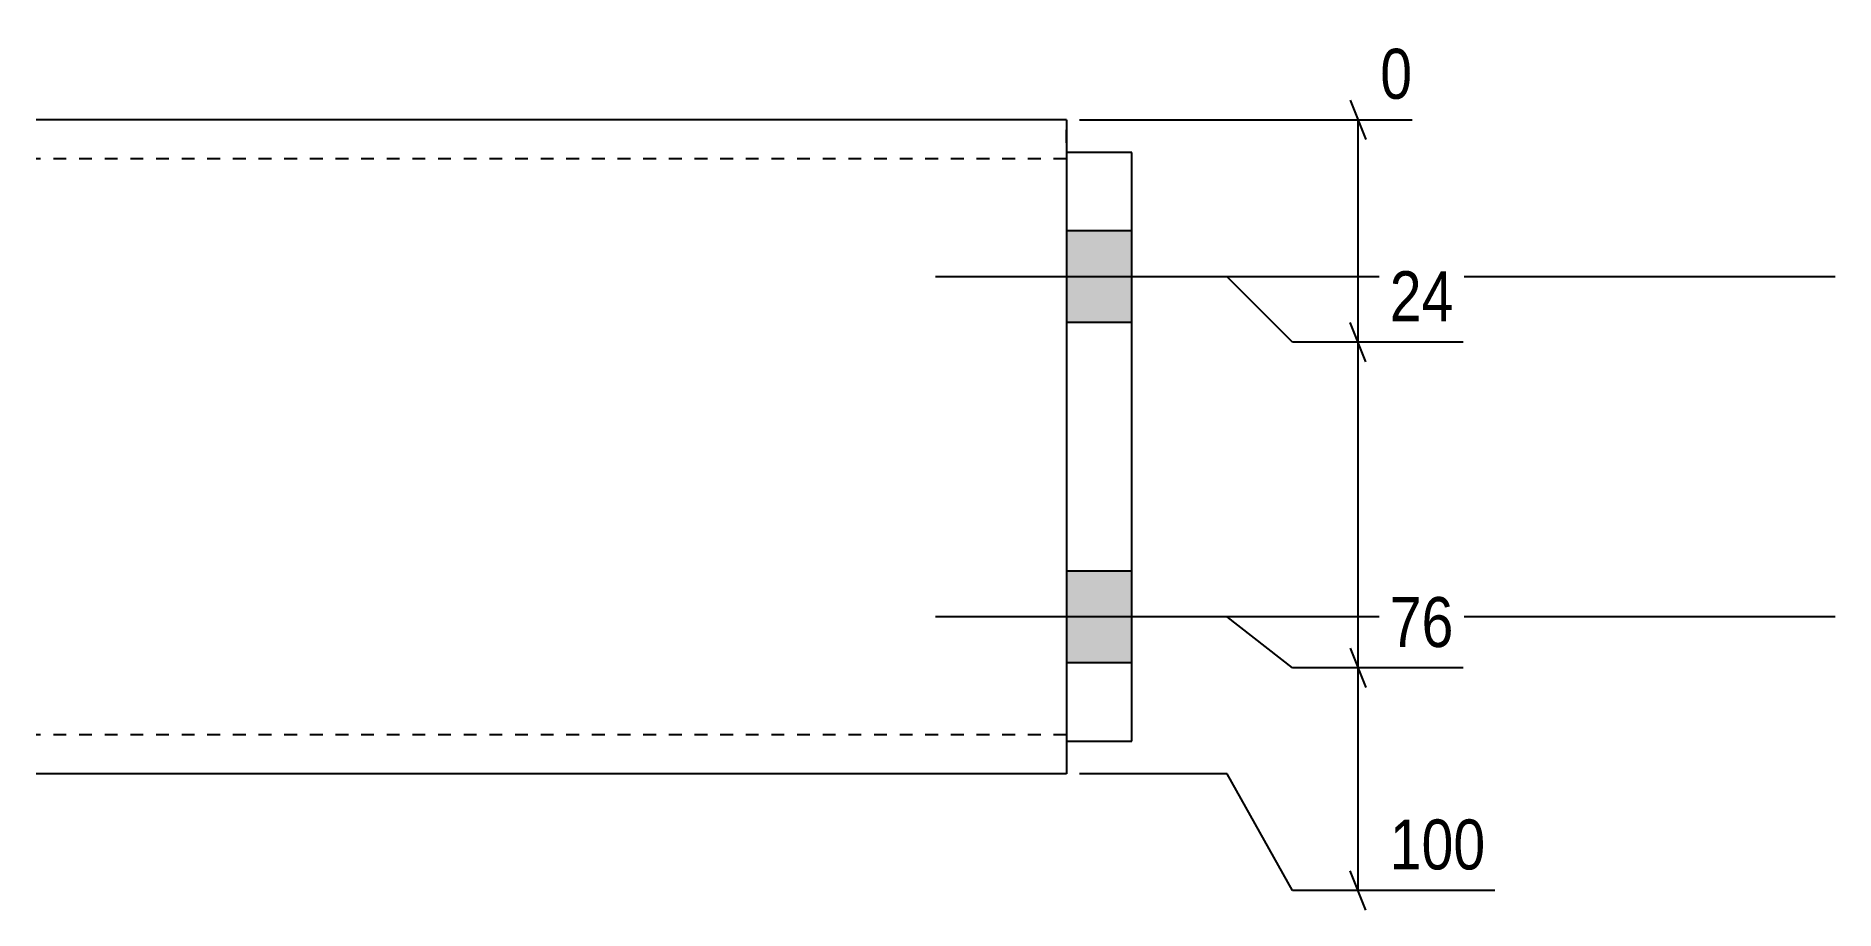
# Model space of a CAD drawing. Header units: millimetres. Extents: x 17 to 23018, y 2 to 868.
# Drawn here: x 14605.3 to 14880.3, y 52 to 185.6 of the extents above; entities that cross this region are included whole.
import ezdxf

# ---------------------------------------------------------------- set-up
doc = ezdxf.new("R2010")
doc.units = ezdxf.units.MM
doc.linetypes.add('DXK_LINE_DOT2', pattern=[3.9198, 1.9599, -1.9599])
doc.layers.add('MÅLSÆTNING', color=7, linetype='Continuous')
doc.layers.add('STÅL', color=7, linetype='Continuous')
doc.styles.add('Arial Narrow', font='ARIALN.TTF', dxfattribs={"height": 0.2})

msp = doc.modelspace()

# ---------------------------------------------------------------- hatches: boundary and pattern name
at = {"layer": 'STÅL', "linetype": 'Continuous'}
for points in [[(14772.76, 141.8), (14772.76, 155.8), (14762.76, 155.8), (14762.76, 141.8)], [(14772.76, 89.8), (14772.76, 103.8), (14762.76, 103.8), (14762.76, 89.8)]]:
    msp.add_hatch(color=96, dxfattribs=at).paths.add_polyline_path(points)

# ---------------------------------------------------------------- linework, layer by layer
at = {"layer": 'MÅLSÆTNING', "color": 7, "linetype": 'Continuous'}
for p, q in [((14806.14, 175.8), (14808.54, 169.8)), ((14764.76, 172.8), (14815.61, 172.8)), ((14807.34, 138.8), (14807.34, 172.8)), ((14787.34, 148.8), (14764.76, 148.8)), ((14787.34, 148.8), (14764.76, 148.8)), ((14797.34, 138.8), (14787.34, 148.8)), ((14797.34, 138.8), (14787.34, 148.8)), ((14808.54, 135.8), (14806.14, 141.8)), ((14808.54, 135.8), (14806.14, 141.8)), ((14823.4, 138.8), (14797.34, 138.8)), ((14823.4, 138.8), (14797.34, 138.8)), ((14807.34, 89), (14807.34, 138.8)), ((14787.34, 96.8), (14764.76, 96.8)), ((14787.34, 96.8), (14764.76, 96.8)), ((14797.34, 89), (14787.34, 96.8)), ((14797.34, 89), (14787.34, 96.8)), ((14806.14, 92), (14808.54, 86)), ((14806.14, 92), (14808.54, 86)), ((14823.4, 89), (14797.34, 89)), ((14823.4, 89), (14797.34, 89)), ((14807.34, 55), (14807.34, 89)), ((14787.34, 72.8), (14764.76, 72.8)), ((14797.34, 55), (14787.34, 72.8)), ((14808.54, 52), (14806.14, 58)), ((14828.28, 55), (14797.34, 55))]:
    msp.add_line(p, q, dxfattribs=at)
at = {"layer": 'STÅL', "color": 2, "linetype": 'Continuous'}
for p, q in [((14762.76, 172.8), (14605.26, 172.8)), ((14762.76, 172.8), (14762.76, 171.89)), ((14762.76, 171.89), (14762.76, 160.8)), ((14772.76, 167.8), (14762.76, 167.8)), ((14772.76, 77.8), (14772.76, 167.8)), ((14762.76, 160.8), (14762.76, 84.8)), ((14762.76, 84.8), (14762.76, 72.8)), ((14762.76, 77.8), (14772.76, 77.8)), ((14762.76, 72.8), (14605.26, 72.8))]:
    msp.add_line(p, q, dxfattribs=at)
at = {"layer": 'STÅL', "color": 7, "linetype": 'DXK_LINE_DOT2'}
for p, q in [((14762.76, 169.29), (14762.76, 172.8)), ((14762.76, 167.8), (14762.76, 77.8)), ((14762.76, 166.8), (14605.26, 166.8)), ((14762.76, 78.8), (14605.26, 78.8))]:
    msp.add_line(p, q, dxfattribs=at)
at = {"layer": 'STÅL', "color": 96, "linetype": 'Continuous'}
for p, q in [((14772.76, 155.8), (14762.76, 155.8)), ((14880.26, 148.8), (14742.76, 148.8)), ((14772.76, 141.8), (14762.76, 141.8)), ((14772.76, 103.8), (14762.76, 103.8)), ((14880.26, 96.8), (14742.76, 96.8)), ((14772.76, 89.8), (14762.76, 89.8))]:
    msp.add_line(p, q, dxfattribs=at)

# ---------------------------------------------------------------- wipeouts: each hides what was drawn before it
at = {"color": 0, "linetype": 'Continuous'}
msp.add_wipeout([(14828.42, 56.6), (14828.42, 67.8), (14810.59, 67.8), (14810.59, 56.6)], dxfattribs=at).dxf.layer = 'MÅLSÆTNING'

# ---------------------------------------------------------------- next in the draw order: texts
at = {"layer": 'MÅLSÆTNING', "color": 3, "linetype": 'Continuous', "style": 'Arial Narrow'}
msp.add_text('100', height=7.635, dxfattribs=at).set_placement((14812.19, 58.2))

# ---------------------------------------------------------------- next in the draw order: wipeouts: each hides what was drawn before it
at = {"color": 0, "linetype": 'Continuous'}
for points in [[(14817.21, 174.4), (14817.21, 185.6), (14809.14, 185.6), (14809.14, 174.4)], [(14823.54, 140.4), (14823.54, 151.6), (14810.59, 151.6), (14810.59, 140.4)], [(14823.54, 90.6), (14823.54, 101.8), (14810.59, 101.8), (14810.59, 90.6)]]:
    msp.add_wipeout(points, dxfattribs=at).dxf.layer = 'MÅLSÆTNING'

# ---------------------------------------------------------------- next in the draw order: texts
at = {"layer": 'MÅLSÆTNING', "color": 3, "linetype": 'Continuous', "style": 'Arial Narrow'}
for s, height, p in [('0', 7.64, (14810.74, 176)), ('24', 7.635, (14812.19, 142)), ('76', 7.635, (14812.19, 92.2))]:
    msp.add_text(s, height=height, dxfattribs=at).set_placement(p)

doc.saveas('drawing.dxf')
